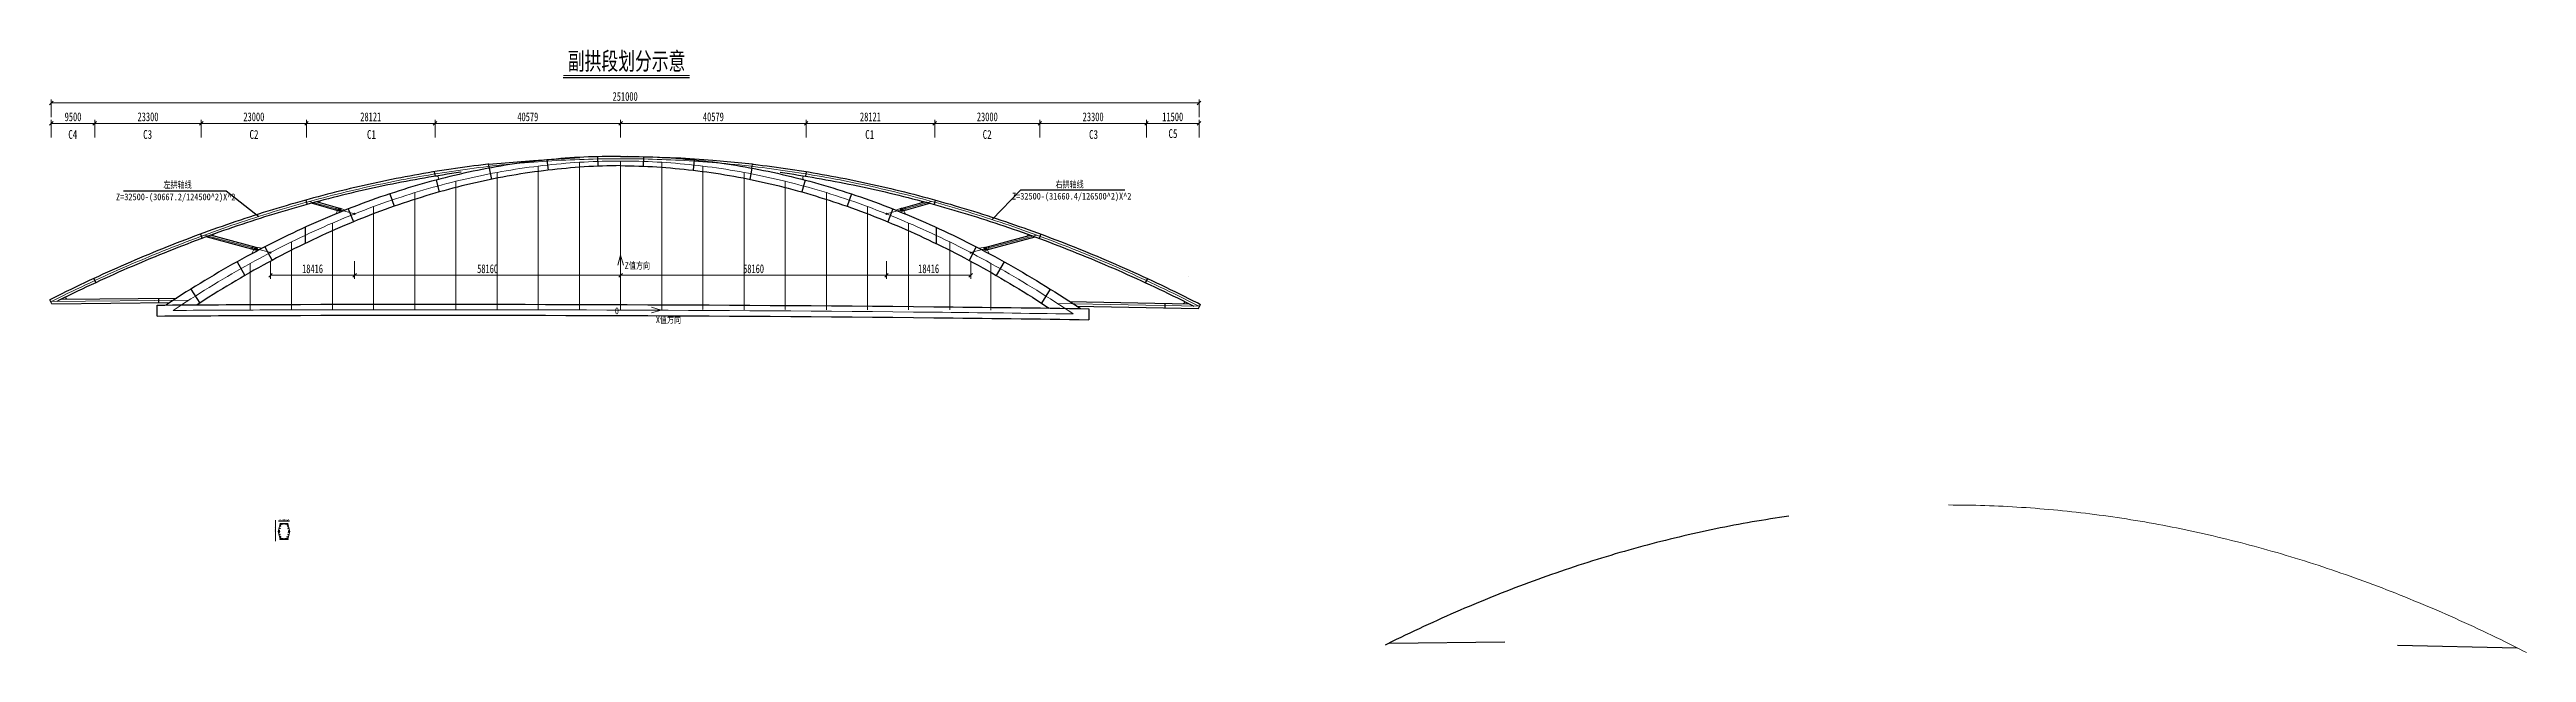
# Model space of a CAD drawing. Header units: millimetres. Extents: x -107417 to 789443, y 114680 to 345248.
# Drawn here: x 247756 to 789443, y 114680 to 246591 of the extents above; entities that cross this region are included whole.
import ezdxf
from ezdxf.enums import TextEntityAlignment as Align

# ---------------------------------------------------------------- set-up
doc = ezdxf.new("R2010")
doc.units = ezdxf.units.MM
doc.linetypes.add('CENTER2', pattern=[28.575, 19.05, -3.175, 3.175, -3.175])
doc.layers.get('Defpoints').update_dxf_attribs({"color": 8})
for name, color, linetype, lineweight in [('中心线', 2, 'CENTER2', 15), ('标注', 4, 'Continuous', 13), ('标注线及字体', 2, 'Continuous', 15), ('桥 构造粗实', 1, 'Continuous', 30), ('横隔板', 6, 'CENTER2', 18), ('细实线', 4, 'Continuous', 15), ('钢板粗线', 1, 'Continuous', 25)]:
    doc.layers.add(name, color=color, linetype=linetype, lineweight=lineweight)
doc.styles.add('111', font='仿宋_GB2312.TTF', dxfattribs={"width": 0.7})
doc.styles.add('仿宋_GB2312', font='仿宋_GB2312.TTF', dxfattribs={"width": 0.75})
doc.dimstyles.new('200', dxfattribs={"dimscale": 0, "dimtxt": 2.5, "dimasz": 1, "dimexe": 1, "dimexo": 1, "dimgap": 0.6, "dimtad": 1, "dimdec": 0, "dimdsep": 46, "dimtxsty": '111', "dimblk": 'OBLIQUE', "dimcen": 0, "dimclrd": 4, "dimclre": 4, "dimclrt": 4, "dimadec": 1, "dimazin": 2, "dimtfac": 1, "dimtdec": 0, "dimtix": 1, "dimtmove": 2, "dimatfit": 3, "dimfxl": 4, "dimfxlon": 1, "dimtolj": 1, "dimlwd": -1, "dimlwe": -1, "dimarcsym": 0})

msp = doc.modelspace()

# ---------------------------------------------------------------- texts
at = {"linetype": 'Continuous', "style": '仿宋_GB2312', "width": 0.75}
for s, height, p in [('C4', 1923.08, (252836.3, 228008.5)), ('C3', 1923.08, (269206.2, 228008.5)), ('C2', 1923.08, (292472.8, 228008.5)), ('C1', 1923.08, (318158.4, 228008.5)), ('C1', 1923.08, (427122.9, 228008.5)), ('C2', 1923.08, (452808.5, 228008.5)), ('C3', 1923.08, (476075.1, 228008.5)), ('C5', 1923.08, (493438.4, 228200.1)), ('左拱轴线', 1470.59, (275761.4, 217072.7)), ('右拱轴线', 1470.59, (470831.1, 217145.8)), ('Z=32500-(30667.2/124500^ 2)X^ 2', 1470.588, (275365.8, 214243.8)), ('Z=32500-(31660.4/126500^ 2)X^ 2', 1470.588, (471299, 214394.7)), ('Z值方向', 1470.59, (376315.3, 199382.6)), ('0', 1470.6, (371833, 189414.4)), ('X值方向', 1470.59, (383113.6, 187524.6)), ('桥', 129.1, (297073, 142030)), ('梁', 129.1, (297073, 141815.3)), ('心', 129.1, (297073, 141385.8)), ('线', 129.1, (297073, 141171.1)), ('中', 129.1, (297073, 141600.5)), ('3', 129.1, (297979.7, 141158.1)), ('1', 129.1, (298371.2, 142738.4)), ('2', 129.1, (299698.8, 142738.4)), ('4', 129.1, (300090.3, 141158.1)), ('5', 129.1, (298371.2, 139583.2)), ('6', 129.1, (299698.8, 139583.2))]:
    msp.add_text(s, height=height, dxfattribs=at).set_placement(p, align=Align.MIDDLE)
at = {"layer": '标注线及字体', "color": 0, "style": '111', "width": 0.7}
for s, height, p in [('副拱段划分示意', 3846.15, (373958.4, 244144)), ('控制点断面布置示意', 258.17, (299037.9, 143705))]:
    msp.add_text(s, height=height, dxfattribs=at).set_placement(p, align=Align.MIDDLE)

# ---------------------------------------------------------------- blocks, each defined once
blk = doc.blocks.new('11')
at = {"layer": '细实线'}
h = blk.add_hatch(color=256, dxfattribs=at)
h.dxf.hatch_style = 1
h.paths.add_polyline_path([(-29, 0), (0, 0), (0, 29, 0.4142136)])
h = blk.add_hatch(color=256, dxfattribs=at)
h.dxf.hatch_style = 1
h.paths.add_polyline_path([(0, -29, 0.4142136), (29, 0), (0, 0)])
for p, q in [((-29, 0), (29, 0)), ((0, 29), (0, -29))]:
    blk.add_line(p, q, dxfattribs=at)
blk.add_circle((0, 0), 29.5, dxfattribs=at)
blk = doc.blocks.new('_Oblique')
at = {"color": 0, "linetype": 'ByBlock', "lineweight": -2}
blk.add_line((-0.5, -0.5), (0.5, 0.5), dxfattribs=at)
blk = doc.blocks.new('*D127')
at = {"layer": 'Defpoints', "color": 0, "transparency": 16777216}
for p in [(257641, 230440), (257641, 196036), (248141, 191450)]:
    blk.add_point(p, dxfattribs=at)
at = {"layer": '细实线', "color": 4, "transparency": 16777216}
for p, q in [((248141, 227363), (248141, 231209)), ((248141, 230440), (257641, 230440)), ((257641, 227363), (257641, 231209))]:
    blk.add_line(p, q, dxfattribs=at)
at = {"layer": '细实线', "color": 4, "transparency": 16777216, "xscale": 769.2307692307704, "yscale": 769.2307692307704, "zscale": 769.2307692307704, "rotation": 180}
blk.add_blockref('_Oblique', (248141, 230440), dxfattribs=at)
at = {"layer": '细实线', "color": 4, "transparency": 16777216, "xscale": 769.2307692307704, "yscale": 769.2307692307704, "zscale": 769.2307692307704}
blk.add_blockref('_Oblique', (257641, 230440), dxfattribs=at)
at = {"layer": '细实线', "color": 4, "transparency": 16777216, "insert": (252891, 231863), "char_height": 1923.1, "attachment_point": 5, "style": '111'}
blk.add_mtext('\\A1;9500', dxfattribs=at)
blk = doc.blocks.new('*D128')
at = {"layer": 'Defpoints', "color": 0, "transparency": 16777216}
for p in [(280941, 230440), (280941, 205743), (257641, 196036)]:
    blk.add_point(p, dxfattribs=at)
at = {"layer": '细实线', "color": 4, "transparency": 16777216}
for p, q in [((257641, 227363), (257641, 231209)), ((257641, 230440), (280941, 230440)), ((280941, 227363), (280941, 231209))]:
    blk.add_line(p, q, dxfattribs=at)
at = {"layer": '细实线', "color": 4, "transparency": 16777216, "xscale": 769.2307692307704, "yscale": 769.2307692307704, "zscale": 769.2307692307704, "rotation": 180}
blk.add_blockref('_Oblique', (257641, 230440), dxfattribs=at)
at = {"layer": '细实线', "color": 4, "transparency": 16777216, "xscale": 769.2307692307704, "yscale": 769.2307692307704, "zscale": 769.2307692307704}
blk.add_blockref('_Oblique', (280941, 230440), dxfattribs=at)
at = {"layer": '细实线', "color": 4, "transparency": 16777216, "insert": (269291, 231863), "char_height": 1923.1, "attachment_point": 5, "style": '111'}
blk.add_mtext('\\A1;23300', dxfattribs=at)
blk = doc.blocks.new('*D129')
at = {"layer": 'Defpoints', "color": 0, "transparency": 16777216}
for p in [(303941, 230440), (303941, 213178), (280940, 205744)]:
    blk.add_point(p, dxfattribs=at)
at = {"layer": '细实线', "color": 4, "transparency": 16777216}
for p, q in [((280940, 227363), (280940, 231209)), ((280940, 230440), (303941, 230440)), ((303941, 227363), (303941, 231209))]:
    blk.add_line(p, q, dxfattribs=at)
at = {"layer": '细实线', "color": 4, "transparency": 16777216, "xscale": 769.2307692307704, "yscale": 769.2307692307704, "zscale": 769.2307692307704, "rotation": 180}
blk.add_blockref('_Oblique', (280940, 230440), dxfattribs=at)
at = {"layer": '细实线', "color": 4, "transparency": 16777216, "xscale": 769.2307692307704, "yscale": 769.2307692307704, "zscale": 769.2307692307704}
blk.add_blockref('_Oblique', (303941, 230440), dxfattribs=at)
at = {"layer": '细实线', "color": 4, "transparency": 16777216, "insert": (292440, 231863), "char_height": 1923.1, "attachment_point": 5, "style": '111'}
blk.add_mtext('\\A1;23000', dxfattribs=at)
blk = doc.blocks.new('*D130')
at = {"layer": 'Defpoints', "color": 0}
for p in [(332061, 230440), (332061, 219372), (303941, 216255)]:
    blk.add_point(p, dxfattribs=at)
at = {"layer": '细实线', "color": 4}
for p, q in [((303941, 227363), (303941, 231209)), ((303941, 230440), (332061, 230440)), ((332061, 227363), (332061, 231209))]:
    blk.add_line(p, q, dxfattribs=at)
at = {"layer": '细实线', "color": 4, "xscale": 769.2307692307704, "yscale": 769.2307692307704, "zscale": 769.2307692307704, "rotation": 180}
blk.add_blockref('_Oblique', (303941, 230440), dxfattribs=at)
at = {"layer": '细实线', "color": 4, "xscale": 769.2307692307704, "yscale": 769.2307692307704, "zscale": 769.2307692307704}
blk.add_blockref('_Oblique', (332061, 230440), dxfattribs=at)
at = {"layer": '细实线', "color": 4, "insert": (318001, 231863), "char_height": 1923.1, "attachment_point": 5, "style": '111'}
blk.add_mtext('\\A1;28121', dxfattribs=at)
blk = doc.blocks.new('*D131')
at = {"layer": 'Defpoints', "color": 0}
for p in [(372641, 230440), (332061, 219372), (372641, 219372)]:
    blk.add_point(p, dxfattribs=at)
at = {"layer": '细实线', "color": 4}
for p, q in [((332061, 227363), (332061, 231209)), ((332061, 230440), (372641, 230440)), ((372641, 227363), (372641, 231209))]:
    blk.add_line(p, q, dxfattribs=at)
at = {"layer": '细实线', "color": 4, "xscale": 769.2307692307704, "yscale": 769.2307692307704, "zscale": 769.2307692307704, "rotation": 180}
blk.add_blockref('_Oblique', (332061, 230440), dxfattribs=at)
at = {"layer": '细实线', "color": 4, "xscale": 769.2307692307704, "yscale": 769.2307692307704, "zscale": 769.2307692307704}
blk.add_blockref('_Oblique', (372641, 230440), dxfattribs=at)
at = {"layer": '细实线', "color": 4, "insert": (352351, 231863), "char_height": 1923.1, "attachment_point": 5, "style": '111'}
blk.add_mtext('\\A1;40579', dxfattribs=at)
blk = doc.blocks.new('*D132')
at = {"layer": 'Defpoints', "color": 0, "transparency": 16777216}
for p in [(464341, 230440), (464341, 205743), (487641, 196036)]:
    blk.add_point(p, dxfattribs=at)
at = {"layer": '细实线', "color": 4, "transparency": 16777216}
for p, q in [((464341, 227363), (464341, 231209)), ((487641, 230440), (464341, 230440)), ((487641, 227363), (487641, 231209))]:
    blk.add_line(p, q, dxfattribs=at)
at = {"layer": '细实线', "color": 4, "transparency": 16777216, "xscale": 769.2307692307704, "yscale": 769.2307692307704, "zscale": 769.2307692307704, "rotation": 180}
blk.add_blockref('_Oblique', (464341, 230440), dxfattribs=at)
at = {"layer": '细实线', "color": 4, "transparency": 16777216, "xscale": 769.2307692307704, "yscale": 769.2307692307704, "zscale": 769.2307692307704}
blk.add_blockref('_Oblique', (487641, 230440), dxfattribs=at)
at = {"layer": '细实线', "color": 4, "transparency": 16777216, "insert": (475991, 231863), "char_height": 1923.1, "attachment_point": 5, "style": '111'}
blk.add_mtext('\\A1;23300', dxfattribs=at)
blk = doc.blocks.new('*D133')
at = {"layer": 'Defpoints', "color": 0, "transparency": 16777216}
for p in [(441341, 230440), (441341, 213178), (464341, 205744)]:
    blk.add_point(p, dxfattribs=at)
at = {"layer": '细实线', "color": 4, "transparency": 16777216}
for p, q in [((441341, 227363), (441341, 231209)), ((464341, 230440), (441341, 230440)), ((464341, 227363), (464341, 231209))]:
    blk.add_line(p, q, dxfattribs=at)
at = {"layer": '细实线', "color": 4, "transparency": 16777216, "xscale": 769.2307692307704, "yscale": 769.2307692307704, "zscale": 769.2307692307704, "rotation": 180}
blk.add_blockref('_Oblique', (441341, 230440), dxfattribs=at)
at = {"layer": '细实线', "color": 4, "transparency": 16777216, "xscale": 769.2307692307704, "yscale": 769.2307692307704, "zscale": 769.2307692307704}
blk.add_blockref('_Oblique', (464341, 230440), dxfattribs=at)
at = {"layer": '细实线', "color": 4, "transparency": 16777216, "insert": (452841, 231863), "char_height": 1923.1, "attachment_point": 5, "style": '111'}
blk.add_mtext('\\A1;23000', dxfattribs=at)
blk = doc.blocks.new('*D134')
at = {"layer": 'Defpoints', "color": 0, "transparency": 16777216}
for p in [(413220, 230440), (413220, 219372), (441341, 213178)]:
    blk.add_point(p, dxfattribs=at)
at = {"layer": '细实线', "color": 4, "transparency": 16777216}
for p, q in [((413220, 227363), (413220, 231209)), ((441341, 230440), (413220, 230440)), ((441341, 227363), (441341, 231209))]:
    blk.add_line(p, q, dxfattribs=at)
at = {"layer": '细实线', "color": 4, "transparency": 16777216, "xscale": 769.2307692307704, "yscale": 769.2307692307704, "zscale": 769.2307692307704, "rotation": 180}
blk.add_blockref('_Oblique', (413220, 230440), dxfattribs=at)
at = {"layer": '细实线', "color": 4, "transparency": 16777216, "xscale": 769.2307692307704, "yscale": 769.2307692307704, "zscale": 769.2307692307704}
blk.add_blockref('_Oblique', (441341, 230440), dxfattribs=at)
at = {"layer": '细实线', "color": 4, "transparency": 16777216, "insert": (427280, 231863), "char_height": 1923.1, "attachment_point": 5, "style": '111'}
blk.add_mtext('\\A1;28121', dxfattribs=at)
blk = doc.blocks.new('*D165')
at = {"layer": 'Defpoints', "color": 0, "transparency": 16777216}
for p in [(487641, 230440), (487641, 196036), (499141, 190423)]:
    blk.add_point(p, dxfattribs=at)
at = {"layer": '细实线', "color": 4, "transparency": 16777216}
for p, q in [((487641, 227363), (487641, 231209)), ((499141, 230440), (487641, 230440)), ((499141, 227363), (499141, 231209))]:
    blk.add_line(p, q, dxfattribs=at)
at = {"layer": '细实线', "color": 4, "transparency": 16777216, "xscale": 769.2307692307704, "yscale": 769.2307692307704, "zscale": 769.2307692307704, "rotation": 180}
blk.add_blockref('_Oblique', (487641, 230440), dxfattribs=at)
at = {"layer": '细实线', "color": 4, "transparency": 16777216, "xscale": 769.2307692307704, "yscale": 769.2307692307704, "zscale": 769.2307692307704}
blk.add_blockref('_Oblique', (499141, 230440), dxfattribs=at)
at = {"layer": '细实线', "color": 4, "transparency": 16777216, "insert": (493391, 231863), "char_height": 1923.1, "attachment_point": 5, "style": '111'}
blk.add_mtext('\\A1;11500', dxfattribs=at)
blk = doc.blocks.new('*D166')
at = {"layer": 'Defpoints', "color": 0, "transparency": 16777216}
for p in [(248141, 234896), (248141, 191450), (499141, 190423)]:
    blk.add_point(p, dxfattribs=at)
at = {"layer": '细实线', "color": 4, "transparency": 16777216}
for p, q in [((248141, 231819), (248141, 235665)), ((499141, 234896), (248141, 234896)), ((499141, 231819), (499141, 235665))]:
    blk.add_line(p, q, dxfattribs=at)
at = {"layer": '细实线', "color": 4, "transparency": 16777216, "xscale": 769.2307692307704, "yscale": 769.2307692307704, "zscale": 769.2307692307704, "rotation": 180}
blk.add_blockref('_Oblique', (248141, 234896), dxfattribs=at)
at = {"layer": '细实线', "color": 4, "transparency": 16777216, "xscale": 769.2307692307704, "yscale": 769.2307692307704, "zscale": 769.2307692307704}
blk.add_blockref('_Oblique', (499141, 234896), dxfattribs=at)
at = {"layer": '细实线', "color": 4, "transparency": 16777216, "insert": (373641, 236319), "char_height": 1923.1, "attachment_point": 5, "style": '111'}
blk.add_mtext('\\A1;251000', dxfattribs=at)
blk = doc.blocks.new('*D179')
at = {"layer": 'Defpoints', "color": 0}
for p in [(314481, 210638), (296065, 202164), (314481, 197201)]:
    blk.add_point(p, dxfattribs=at)
at = {"layer": '细实线', "color": 4}
for p, q in [((296065, 200278), (296065, 196432)), ((296065, 197201), (314481, 197201)), ((314481, 200278), (314481, 196432))]:
    blk.add_line(p, q, dxfattribs=at)
at = {"layer": '细实线', "color": 4, "xscale": 769.2307692307704, "yscale": 769.2307692307704, "zscale": 769.2307692307704, "rotation": 180}
blk.add_blockref('_Oblique', (296065, 197201), dxfattribs=at)
at = {"layer": '细实线', "color": 4, "xscale": 769.2307692307704, "yscale": 769.2307692307704, "zscale": 769.2307692307704}
blk.add_blockref('_Oblique', (314481, 197201), dxfattribs=at)
at = {"layer": '细实线', "color": 4, "insert": (305273, 198624), "char_height": 1923.1, "attachment_point": 5, "style": '111'}
blk.add_mtext('\\A1;18416', dxfattribs=at)
blk = doc.blocks.new('*D180')
at = {"layer": 'Defpoints', "color": 0}
for p in [(372641, 222191), (314481, 210638), (372641, 197201)]:
    blk.add_point(p, dxfattribs=at)
at = {"layer": '细实线', "color": 4}
for p, q in [((314481, 200278), (314481, 196432)), ((314481, 197201), (372641, 197201)), ((372641, 200278), (372641, 196432))]:
    blk.add_line(p, q, dxfattribs=at)
at = {"layer": '细实线', "color": 4, "xscale": 769.2307692307704, "yscale": 769.2307692307704, "zscale": 769.2307692307704, "rotation": 180}
blk.add_blockref('_Oblique', (314481, 197201), dxfattribs=at)
at = {"layer": '细实线', "color": 4, "xscale": 769.2307692307704, "yscale": 769.2307692307704, "zscale": 769.2307692307704}
blk.add_blockref('_Oblique', (372641, 197201), dxfattribs=at)
at = {"layer": '细实线', "color": 4, "insert": (343561, 198624), "char_height": 1923.1, "attachment_point": 5, "style": '111'}
blk.add_mtext('\\A1;58160', dxfattribs=at)
blk = doc.blocks.new('*D181')
at = {"layer": 'Defpoints', "color": 0}
for p in [(430801, 210638), (449216, 202164), (430801, 197201)]:
    blk.add_point(p, dxfattribs=at)
at = {"layer": '细实线', "color": 4}
for p, q in [((430801, 200278), (430801, 196432)), ((449216, 197201), (430801, 197201)), ((449216, 200278), (449216, 196432))]:
    blk.add_line(p, q, dxfattribs=at)
at = {"layer": '细实线', "color": 4, "xscale": 769.2307692307704, "yscale": 769.2307692307704, "zscale": 769.2307692307704, "rotation": 180}
blk.add_blockref('_Oblique', (430801, 197201), dxfattribs=at)
at = {"layer": '细实线', "color": 4, "xscale": 769.2307692307704, "yscale": 769.2307692307704, "zscale": 769.2307692307704}
blk.add_blockref('_Oblique', (449216, 197201), dxfattribs=at)
at = {"layer": '细实线', "color": 4, "insert": (440009, 198624), "char_height": 1923.1, "attachment_point": 5, "style": '111'}
blk.add_mtext('\\A1;18416', dxfattribs=at)
blk = doc.blocks.new('*D182')
at = {"layer": 'Defpoints', "color": 0}
for p in [(372641, 222191), (430801, 210638), (372641, 197201)]:
    blk.add_point(p, dxfattribs=at)
at = {"layer": '细实线', "color": 4}
for p, q in [((372641, 200278), (372641, 196432)), ((430801, 197201), (372641, 197201)), ((430801, 200278), (430801, 196432))]:
    blk.add_line(p, q, dxfattribs=at)
at = {"layer": '细实线', "color": 4, "xscale": 769.2307692307704, "yscale": 769.2307692307704, "zscale": 769.2307692307704, "rotation": 180}
blk.add_blockref('_Oblique', (372641, 197201), dxfattribs=at)
at = {"layer": '细实线', "color": 4, "xscale": 769.2307692307704, "yscale": 769.2307692307704, "zscale": 769.2307692307704}
blk.add_blockref('_Oblique', (430801, 197201), dxfattribs=at)
at = {"layer": '细实线', "color": 4, "insert": (401721, 198624), "char_height": 1923.1, "attachment_point": 5, "style": '111'}
blk.add_mtext('\\A1;58160', dxfattribs=at)
blk = doc.blocks.new('*D183')
at = {"layer": 'Defpoints', "color": 0}
for p in [(357455, 230440), (372641, 222191), (357455, 197201)]:
    blk.add_point(p, dxfattribs=at)
at = {"layer": '细实线', "color": 4}
for p, q in [((357455, 197205), (357455, 197200)), ((372641, 197201), (357455, 197201)), ((372641, 197205), (372641, 197200))]:
    blk.add_line(p, q, dxfattribs=at)
at = {"layer": '细实线', "color": 4, "rotation": 180}
blk.add_blockref('_Oblique', (357455, 197201), dxfattribs=at)
at = {"layer": '细实线', "color": 4}
blk.add_blockref('_Oblique', (372641, 197201), dxfattribs=at)
at = {"layer": '细实线', "color": 4, "insert": (365048, 197203), "char_height": 2.5, "attachment_point": 5, "style": '111'}
blk.add_mtext('\\A1;15186', dxfattribs=at)
blk = doc.blocks.new('*D184')
at = {"layer": 'Defpoints', "color": 0}
for p in [(413220, 230440), (372641, 222449), (413220, 219372)]:
    blk.add_point(p, dxfattribs=at)
at = {"layer": '细实线', "color": 4}
for p, q in [((372641, 227363), (372641, 231209)), ((372641, 230440), (413220, 230440)), ((413220, 227363), (413220, 231209))]:
    blk.add_line(p, q, dxfattribs=at)
at = {"layer": '细实线', "color": 4, "xscale": 769.2307692307704, "yscale": 769.2307692307704, "zscale": 769.2307692307704, "rotation": 180}
blk.add_blockref('_Oblique', (372641, 230440), dxfattribs=at)
at = {"layer": '细实线', "color": 4, "xscale": 769.2307692307704, "yscale": 769.2307692307704, "zscale": 769.2307692307704}
blk.add_blockref('_Oblique', (413220, 230440), dxfattribs=at)
at = {"layer": '细实线', "color": 4, "insert": (392930, 231863), "char_height": 1923.1, "attachment_point": 5, "style": '111'}
blk.add_mtext('\\A1;40579', dxfattribs=at)

# ---------------------------------------------------------------- dimensions: what is measured, and where the dimension line sits
at = {"layer": '细实线'}
for base, p1, p2, override, picture, middle in [((248140.7, 234895.7), (499140.7, 190423.3), (248140.7, 191450), {"dimscale": 769.230769, "dimarcsym": 1}, '*D166', (373640.7, 236318.8)), ((257640.7, 230439.8), (248140.7, 191450), (257640.7, 196036.3), {"dimscale": 769.230769, "dimarcsym": 1}, '*D127', (252890.7, 231862.9)), ((280940.7, 230439.8), (257640.7, 196036.3), (280940.7, 205742.7), {"dimscale": 769.230769, "dimarcsym": 1}, '*D128', (269290.7, 231862.9)), ((303940.7, 230439.8), (280940.3, 205743.8), (303940.7, 213178.3), {"dimscale": 769.230769, "dimarcsym": 1}, '*D129', (292440.5, 231862.9)), ((332061.3, 230439.8), (303940.7, 216255.2), (332061.3, 219371.9), {"dimscale": 769.230769, "dimarcsym": 1}, '*D130', (318001, 231862.9)), ((372640.7, 230439.8), (332061.3, 219371.9), (372640.7, 219371.9), {"dimscale": 769.230769, "dimarcsym": 1}, '*D131', (352351, 231862.9)), ((413220, 230439.8), (372640.7, 222448.8), (413220, 219371.9), {"dimscale": 769.230769, "dimarcsym": 1}, '*D184', (392930.3, 231862.9)), ((357455.1, 197201.2), (372640.7, 222191.2), (357455.1, 230439.8), {"dimscale": 1, "dimarcsym": 1}, '*D183', (365047.9, 197203.1)), ((372640.7, 197201.2), (314480.5, 210638.3), (372640.7, 222191.2), {"dimscale": 769.230769, "dimarcsym": 1}, '*D180', (343560.6, 198624.3)), ((314480.539, 197201.2085), (296064.9935, 202163.9466), (314480.539, 210638.3478), {"dimscale": 769.230769, "dimarcsym": 1}, '*D179', (305272.7663, 198624.2854))]:
    dim = msp.add_linear_dim(base=base, p1=p1, p2=p2, dimstyle='200', override=override, dxfattribs=at)
    dim.commit()
    dim.dimension.update_dxf_attribs({"geometry": picture, "text_midpoint": middle})
for base, p1, p2, picture, middle in [((413220, 230439.8), (441340.7, 213178.3), (413220, 219371.9), '*D134', (427280.3, 231862.9)), ((441340.7, 230439.8), (464341.1, 205743.8), (441340.7, 213178.3), '*D133', (452840.9, 231862.9)), ((464340.7, 230439.8), (487640.7, 196036.3), (464340.7, 205742.7), '*D132', (475990.7, 231862.9)), ((487640.7, 230439.8), (499140.7, 190423.3), (487640.7, 196036.3), '*D165', (493390.7, 231862.9)), ((372640.7, 197201.2), (430800.8, 210638.3), (372640.7, 222191.2), '*D182', (401720.7, 198624.3)), ((430800.7944, 197201.2085), (449216.3399, 202163.9466), (430800.7944, 210638.3478), '*D181', (440008.5672, 198624.2854))]:
    dim = msp.add_linear_dim(base=base, p1=p1, p2=p2, angle=180, dimstyle='200', override={"dimscale": 769.230769, "dimarcsym": 1}, dxfattribs=at)
    dim.commit()
    dim.dimension.update_dxf_attribs({"geometry": picture, "text_midpoint": middle})

# ---------------------------------------------------------------- hatches: boundary and pattern name
at = {"layer": '细实线'}
h = msp.add_hatch(color=256, dxfattribs=at)
edge = h.paths.add_edge_path()
edge.add_arc((314480.5, 210638.3), 129, 0, 360)
h = msp.add_hatch(color=256, dxfattribs=at)
edge = h.paths.add_edge_path()
edge.add_arc((430800.8, 210638.3), 129, 0, 360)
h = msp.add_hatch(color=256, dxfattribs=at)
edge = h.paths.add_edge_path()
edge.add_arc((296065, 202163.9), 129, 0, 360)
h = msp.add_hatch(color=256, dxfattribs=at)
edge = h.paths.add_edge_path()
edge.add_arc((449216.3, 202163.9), 129, 0, 360)

# ---------------------------------------------------------------- linework, layer by layer
at = {"color": 4}
for p, q in [((360102.8, 240444), (387726.8, 240444)), ((297838.7, 143456.7), (300223.4, 143456.7))]:
    msp.add_line(p, q, dxfattribs=at)
at = {"ltscale": 550}
for p, q in [((263933, 215704), (286367.3, 215704)), ((286367.3, 215704), (293538.5, 210079.8)), ((460131.6, 215854.9), (453929.1, 209372.8)), ((482893.8, 215854.9), (460131.6, 215854.9))]:
    msp.add_line(p, q, dxfattribs=at)
at = {"color": 6}
msp.add_line((297838.7, 143487.7), (300223.4, 143487.7), dxfattribs=at)
at = {"color": 6, "const_width": 276.9}
msp.add_lwpolyline([(360102.8, 240905.5), (387726.8, 240905.5)], dxfattribs=at)
at = {"layer": '中心线', "color": 4, "ltscale": 0.4}
for p, q in [((372640.7, 189592.2), (372640.7, 222191.2)), ((336640.7, 189670.6), (336640.7, 217765.1)), ((345640.7, 189662.5), (345640.7, 219701.5)), ((354640.7, 189646.9), (354640.7, 221084.7)), ((363640.7, 189624), (363640.7, 221914.6)), ((381640.7, 189624), (381640.7, 221914.6)), ((390640.7, 189646.9), (390640.7, 221084.7)), ((399640.7, 189662.5), (399640.7, 219701.5)), ((408640.7, 189670.6), (408640.7, 217765.1)), ((318640.7, 189664.9), (318640.7, 212232.4)), ((327640.7, 189671.5), (327640.7, 215275.3)), ((417640.7, 189671.5), (417640.7, 215275.3)), ((426640.7, 189664.9), (426640.7, 212232.4)), ((309640.7, 189651), (309640.7, 208636.1)), ((435640.7, 189651), (435640.7, 208636.1)), ((300640.7, 189629.7), (300640.7, 204486.6)), ((444640.7, 189629.7), (444640.7, 204486.6)), ((291640.7, 189599.7), (291640.7, 199783.8)), ((453640.7, 189599.7), (453640.7, 199783.8)), ((381550, 189592.2), (372640.7, 189592.2))]:
    msp.add_line(p, q, dxfattribs=at)
at = {"layer": '中心线'}
msp.add_line((297181.9, 143620.7), (297181.9, 139044.3), dxfattribs=at)
at = {"layer": '标注'}
for p, q in [((332141.9, 218878.4), (332334.9, 218909.9)), ((332280.7, 218028), (332511.1, 218089.7)), ((413000.6, 218028), (412770.2, 218089.7)), ((413139.5, 218878.4), (412946.5, 218909.9))]:
    msp.add_line(p, q, dxfattribs=at)
at = {"layer": '标注', "color": 8, "ltscale": 550}
for p, q in [((314480.5, 210638.3), (304640.7, 213371.6)), ((430800.8, 210638.3), (440640.7, 213371.6)), ((296065, 202163.9), (281640.7, 206000.9)), ((449216.3, 202163.9), (463640.7, 206000.9))]:
    msp.add_line(p, q, dxfattribs=at)
at = {"layer": '标注', "ltscale": 550}
for p, q in [((310344.3, 210608.7), (310907.2, 211699.7)), ((312467.8, 211468.4), (311299, 211858.9)), ((432813.5, 211468.4), (433982.3, 211858.9)), ((434937, 210608.7), (434374.1, 211699.7)), ((292030.3, 201934.6), (292587.5, 203146.2)), ((294255.1, 203108.5), (292936.9, 203330.9)), ((451026.2, 203108.5), (452344.5, 203330.9)), ((453251.1, 201934.6), (452693.8, 203146.2)), ((496905, 196893.7), (496920.5, 196897.6)), ((248140.7, 191450), (278243.6, 191757.8)), ((468120.5, 191055.6), (499140.7, 190423.3))]:
    msp.add_line(p, q, dxfattribs=at)
for points in [[(372640.7, 222691.2), (371640.7, 222689.2), (370640.7, 222683.2), (369640.7, 222673.1), (368640.7, 222659), (367640.7, 222640.8), (366640.7, 222618.7), (365640.7, 222592.5), (364640.7, 222562.2), (363640.7, 222528), (362640.7, 222489.7), (361640.7, 222447.4), (360640.7, 222401), (359640.7, 222350.6), (358640.7, 222296.2), (357640.7, 222237.7), (356640.7, 222175.3), (355640.7, 222108.7), (354640.7, 222038.2), (353640.7, 221963.6), (352640.7, 221885), (351640.7, 221802.4), (350640.7, 221715.7), (349640.7, 221625), (348640.7, 221530.3), (347640.7, 221431.5), (346640.7, 221328.8), (345640.7, 221221.9), (344640.7, 221111.1), (343640.7, 220996.2), (342640.7, 220877.3), (341640.7, 220754.3), (340640.7, 220627.4), (339640.7, 220496.4), (338640.7, 220361.3), (337640.7, 220222.2), (336640.7, 220079.1), (335640.7, 219932), (334640.7, 219780.9), (333640.7, 219625.7), (332640.7, 219466.4), (331640.7, 219303.2), (330640.7, 219135.9), (329640.7, 218964.6), (328640.7, 218789.2), (327640.7, 218609.8), (326640.7, 218426.4), (325640.7, 218239), (324640.7, 218047.5), (323640.7, 217852), (322640.7, 217652.5), (321640.7, 217448.9), (320640.7, 217241.3), (319640.7, 217029.7), (318640.7, 216814), (317640.7, 216594.4), (316640.7, 216370.6), (315640.7, 216142.9), (314640.7, 215911.1), (313640.7, 215675.3), (312640.7, 215435.4), (311640.7, 215191.6), (310640.7, 214943.7), (309640.7, 214691.7), (308640.7, 214435.8), (307640.7, 214175.8), (306640.7, 213911.7), (305640.7, 213643.7), (304640.7, 213371.6), (303640.7, 213095.5), (302640.7, 212815.3), (301640.7, 212531.1), (300640.7, 212242.9), (299640.7, 211950.7), (298640.7, 211654.4), (297640.7, 211354.1), (296640.7, 211049.7), (295640.7, 210741.4), (294640.7, 210429), (293640.7, 210112.5), (292640.7, 209792.1), (291640.7, 209467.6), (290640.7, 209139), (289640.7, 208806.5), (288640.7, 208469.9), (287640.7, 208129.3), (286640.7, 207784.6), (285640.7, 207435.9), (284640.7, 207083.2), (283640.7, 206726.5), (282640.7, 206365.7), (281640.7, 206000.9), (280640.7, 205632.1), (279640.7, 205259.2), (278640.7, 204882.3), (277640.7, 204501.4), (276640.7, 204116.4), (275640.7, 203727.4), (274640.7, 203334.4), (273640.7, 202937.4), (272640.7, 202536.3), (271640.7, 202131.2), (270640.7, 201722), (269640.7, 201308.8), (268640.7, 200891.6), (267640.7, 200470.4), (266640.7, 200045.1), (265640.7, 199615.8), (264640.7, 199182.5), (263640.7, 198745.1), (262640.7, 198303.7), (261640.7, 197858.3), (260640.7, 197408.9), (259640.7, 196955.4), (258640.7, 196497.9), (257640.7, 196036.3), (256640.7, 195570.7), (255640.7, 195101.1), (254640.7, 194627.5), (253640.7, 194149.8), (252640.7, 193668.1), (251640.7, 193182.4), (250640.7, 192692.6), (249640.7, 192198.8), (248640.7, 191701), (248140.7, 191450)], [(372640.7, 222191.2), (371640.7, 222187.8), (370640.7, 222177.6), (369640.7, 222160.5), (368640.7, 222136.6), (367640.7, 222105.8), (366640.7, 222068.3), (365640.7, 222023.9), (364640.7, 221972.6), (363640.7, 221914.6), (362640.7, 221849.7), (361640.7, 221778), (360640.7, 221699.4), (359640.7, 221614), (358640.7, 221521.8), (357640.7, 221422.8), (356640.7, 221316.9), (355640.7, 221204.2), (354640.7, 221084.7), (353640.7, 220958.3), (352640.7, 220825.1), (351640.7, 220685.1), (350640.7, 220538.2), (349640.7, 220384.6), (348640.7, 220224), (347640.7, 220056.7), (346640.7, 219882.5), (345640.7, 219701.5), (344640.7, 219513.7), (343640.7, 219319), (342640.7, 219117.5), (341640.7, 218909.2), (340640.7, 218694), (339640.7, 218472), (338640.7, 218243.2), (337640.7, 218007.5), (336640.7, 217765.1), (335640.7, 217515.8), (334640.7, 217259.6), (333640.7, 216996.6), (332640.7, 216726.8), (331640.7, 216450.2), (330640.7, 216166.7), (329640.7, 215876.4), (328640.7, 215579.3), (327640.7, 215275.3), (326640.7, 214964.6), (325640.7, 214646.9), (324640.7, 214322.5), (323640.7, 213991.2), (322640.7, 213653.1), (321640.7, 213308.2), (320640.7, 212956.4), (319640.7, 212597.8), (318640.7, 212232.4), (317640.7, 211860.1), (316640.7, 211481), (315640.7, 211095.1), (314640.7, 210702.3), (313640.7, 210302.7), (312640.7, 209896.3), (311640.7, 209483.1), (310640.7, 209063), (309640.7, 208636.1), (308640.7, 208202.4), (307640.7, 207761.8), (306640.7, 207314.4), (305640.7, 206860.2), (304640.7, 206399.1), (303640.7, 205931.2), (302640.7, 205456.5), (301640.7, 204975), (300640.7, 204486.6), (299640.7, 203991.4), (298640.7, 203489.3), (297640.7, 202980.5), (296640.7, 202464.8), (295640.7, 201942.2), (294640.7, 201412.9), (293640.7, 200876.7), (292640.7, 200333.6), (291640.7, 199783.8), (290640.7, 199227.1), (289640.7, 198663.6), (288640.7, 198093.2), (287640.7, 197516.1), (286640.7, 196932.1), (285640.7, 196341.2), (284640.7, 195743.5), (283640.7, 195139), (282640.7, 194527.7), (281640.7, 193909.6), (280640.7, 193284.6), (279640.7, 192652.7), (278640.7, 192014.1), (277640.7, 191368.6), (274790.1, 189509.1)], [(372640.7, 222191.2), (371640.7, 222187.8), (370640.7, 222177.6), (369640.7, 222160.5), (368640.7, 222136.6), (367640.7, 222105.8), (366640.7, 222068.3), (365640.7, 222023.9), (364640.7, 221972.6), (363640.7, 221914.6), (362640.7, 221849.7), (361640.7, 221778), (360640.7, 221699.4), (359640.7, 221614), (358640.7, 221521.8), (357640.7, 221422.8), (356640.7, 221316.9), (355640.7, 221204.2), (354640.7, 221084.7), (353640.7, 220958.3), (352640.7, 220825.1), (351640.7, 220685.1), (350640.7, 220538.2), (349640.7, 220384.6), (348640.7, 220224), (347640.7, 220056.7), (346640.7, 219882.5), (345640.7, 219701.5), (344640.7, 219513.7), (343640.7, 219319), (342640.7, 219117.5), (341640.7, 218909.2), (340640.7, 218694), (339640.7, 218472), (338640.7, 218243.2), (337640.7, 218007.5), (336640.7, 217765.1), (335640.7, 217515.8), (334640.7, 217259.6), (333640.7, 216996.6), (332640.7, 216726.8), (331640.7, 216450.2), (330640.7, 216166.7), (329640.7, 215876.4), (328640.7, 215579.3), (327640.7, 215275.3), (326640.7, 214964.6), (325640.7, 214646.9), (324640.7, 214322.5), (323640.7, 213991.2), (322640.7, 213653.1), (321640.7, 213308.2), (320640.7, 212956.4), (319640.7, 212597.8), (318640.7, 212232.4), (317640.7, 211860.1), (316640.7, 211481), (315640.7, 211095.1), (314640.7, 210702.3), (313640.7, 210302.7), (312640.7, 209896.3), (311640.7, 209483.1), (310640.7, 209063), (309640.7, 208636.1), (308640.7, 208202.4), (307640.7, 207761.8), (306640.7, 207314.4), (305640.7, 206860.2), (304640.7, 206399.1), (303640.7, 205931.2), (302640.7, 205456.5), (301640.7, 204975), (300640.7, 204486.6), (299640.7, 203991.4), (298640.7, 203489.3), (297640.7, 202980.5), (296640.7, 202464.8), (295640.7, 201942.2), (294640.7, 201412.9), (293640.7, 200876.7), (292640.7, 200333.6), (291640.7, 199783.8), (290640.7, 199227.1), (289640.7, 198663.6), (288640.7, 198093.2), (287640.7, 197516.1), (286640.7, 196932.1), (285640.7, 196341.2), (284640.7, 195743.5), (283640.7, 195139), (282640.7, 194527.7), (281640.7, 193909.6), (280640.7, 193284.6), (279640.7, 192652.7), (278640.7, 192014.1), (277640.7, 191368.6), (276648.4, 190721.3)], [(372640.7, 222691.2), (373640.7, 222689.2), (374640.7, 222683.2), (375640.7, 222673.1), (376640.7, 222659), (377640.7, 222640.8), (378640.7, 222618.7), (379640.7, 222592.5), (380640.7, 222562.2), (381640.7, 222528), (382640.7, 222489.7), (383640.7, 222447.4), (384640.7, 222401), (385640.7, 222350.6), (386640.7, 222296.2), (387640.7, 222237.7), (388640.7, 222175.3), (389640.7, 222108.7), (390640.7, 222038.2), (391640.7, 221963.6), (392640.7, 221885), (393640.7, 221802.4), (394640.7, 221715.7), (395640.7, 221625), (396640.7, 221530.3), (397640.7, 221431.5), (398640.7, 221328.8), (399640.7, 221221.9), (400640.7, 221111.1), (401640.7, 220996.2), (402640.7, 220877.3), (403640.7, 220754.3), (404640.7, 220627.4), (405640.7, 220496.4), (406640.7, 220361.3), (407640.7, 220222.2), (408640.7, 220079.1), (409640.7, 219932), (410640.7, 219780.9), (411640.7, 219625.7), (412640.7, 219466.4), (413640.7, 219303.2), (414640.7, 219135.9), (415640.7, 218964.6), (416640.7, 218789.2), (417640.7, 218609.8), (418640.7, 218426.4), (419640.7, 218239), (420640.7, 218047.5), (421640.7, 217852), (422640.7, 217652.5), (423640.7, 217448.9), (424640.7, 217241.3), (425640.7, 217029.7), (426640.7, 216814), (427640.7, 216594.4), (428640.7, 216370.6), (429640.7, 216142.9), (430640.7, 215911.1), (431640.7, 215675.3), (432640.7, 215435.4), (433640.7, 215191.6), (434640.7, 214943.7), (435640.7, 214691.7), (436640.7, 214435.8), (437640.7, 214175.8), (438640.7, 213911.7), (439640.7, 213643.7), (440640.7, 213371.6), (441640.7, 213095.5), (442640.7, 212815.3), (443640.7, 212531.1), (444640.7, 212242.9), (445640.7, 211950.7), (446640.7, 211654.4), (447640.7, 211354.1), (448640.7, 211049.7), (449640.7, 210741.4), (450640.7, 210429), (451640.7, 210112.5), (452640.7, 209792.1), (453640.7, 209467.6), (454640.7, 209139), (455640.7, 208806.5), (456640.7, 208469.9), (457640.7, 208129.3), (458640.7, 207784.6), (459640.7, 207435.9), (460640.7, 207083.2), (461640.7, 206726.5), (462640.7, 206365.7), (463640.7, 206000.9), (464640.7, 205632.1), (465640.7, 205259.2), (466640.7, 204882.3), (467640.7, 204501.4), (468640.7, 204116.4), (469640.7, 203727.4), (470640.7, 203334.4), (471640.7, 202937.4), (472640.7, 202536.3), (473640.7, 202131.2), (474640.7, 201722), (475640.7, 201308.8), (476640.7, 200891.6), (477640.7, 200470.4), (478640.7, 200045.1), (479640.7, 199615.8), (480640.7, 199182.5), (481640.7, 198745.1), (482640.7, 198303.7), (483640.7, 197858.3), (484640.7, 197408.9), (485640.7, 196955.4), (486640.7, 196497.9), (487640.7, 196036.3)], [(372640.7, 222191.2), (373640.7, 222187.8), (374640.7, 222177.6), (375640.7, 222160.5), (376640.7, 222136.6), (377640.7, 222105.8), (378640.7, 222068.3), (379640.7, 222023.9), (380640.7, 221972.6), (381640.7, 221914.6), (382640.7, 221849.7), (383640.7, 221778), (384640.7, 221699.4), (385640.7, 221614), (386640.7, 221521.8), (387640.7, 221422.8), (388640.7, 221316.9), (389640.7, 221204.2), (390640.7, 221084.7), (391640.7, 220958.3), (392640.7, 220825.1), (393640.7, 220685.1), (394640.7, 220538.2), (395640.7, 220384.6), (396640.7, 220224), (397640.7, 220056.7), (398640.7, 219882.5), (399640.7, 219701.5), (400640.7, 219513.7), (401640.7, 219319), (402640.7, 219117.5), (403640.7, 218909.2), (404640.7, 218694), (405640.7, 218472), (406640.7, 218243.2), (407640.7, 218007.5), (408640.7, 217765.1), (409640.7, 217515.8), (410640.7, 217259.6), (411640.7, 216996.6), (412640.7, 216726.8), (413640.7, 216450.2), (414640.7, 216166.7), (415640.7, 215876.4), (416640.7, 215579.3), (417640.7, 215275.3), (418640.7, 214964.6), (419640.7, 214646.9), (420640.7, 214322.5), (421640.7, 213991.2), (422640.7, 213653.1), (423640.7, 213308.2), (424640.7, 212956.4), (425640.7, 212597.8), (426640.7, 212232.4), (427640.7, 211860.1), (428640.7, 211481), (429640.7, 211095.1), (430640.7, 210702.3), (431640.7, 210302.7), (432640.7, 209896.3), (433640.7, 209483.1), (434640.7, 209063), (435640.7, 208636.1), (436640.7, 208202.4), (437640.7, 207761.8), (438640.7, 207314.4), (439640.7, 206860.2), (440640.7, 206399.1), (441640.7, 205931.2), (442640.7, 205456.5), (443640.7, 204975), (444640.7, 204486.6), (445640.7, 203991.4), (446640.7, 203489.3), (447640.7, 202980.5), (448640.7, 202464.8), (449640.7, 201942.2), (450640.7, 201412.9), (451640.7, 200876.7), (452640.7, 200333.6), (453640.7, 199783.8), (454640.7, 199227.1), (455640.7, 198663.6), (456640.7, 198093.2), (457640.7, 197516.1), (458640.7, 196932.1), (459640.7, 196341.2), (460640.7, 195743.5), (461640.7, 195139), (462640.7, 194527.7), (463640.7, 193909.6), (464640.7, 193284.6), (465640.7, 192652.7), (466640.7, 192014.1), (467640.7, 191368.6), (468640.7, 190716.3), (469640.7, 190057.2), (470640.7, 189391.2), (471608.4, 188740.1)], [(487640.7, 196036.3), (488640.7, 195570.7), (489640.7, 195101.1), (490640.7, 194627.5), (491640.7, 194149.8), (492640.7, 193668.1), (493640.7, 193182.4), (494640.7, 192692.6), (495640.7, 192198.8), (496640.7, 191701), (497640.7, 191199.1), (498640.7, 190693.2), (499140.7, 190438.3)], [(663036.9, 146946.5), (664035.9, 146944.5), (665033.9, 146938.4), (666031.9, 146928.4), (667029.9, 146914.3), (668027.9, 146896.2), (669025.9, 146874.1), (670023.8, 146847.9), (671021.8, 146817.8), (672019.8, 146783.6), (673017.8, 146745.4), (674015.8, 146703.1), (675013.8, 146656.8), (676011.8, 146606.6), (677009.8, 146552.3), (678007.8, 146493.9), (679005.8, 146431.6), (680003.8, 146365.2), (681001.8, 146294.8), (681999.8, 146220.4), (682997.8, 146141.9), (683995.8, 146059.4), (684993.8, 145972.9), (685991.8, 145882.4), (686989.8, 145787.9), (687987.8, 145689.3), (688985.8, 145586.7), (689983.8, 145480.1), (690981.9, 145369.5), (691979.9, 145254.8), (692977.9, 145136.2), (693976, 145013.5), (694974, 144886.7), (695972, 144756), (696970.1, 144621.2), (697968.1, 144482.4), (698966.1, 144339.6), (699964.2, 144192.8), (700962.2, 144041.9), (701960.3, 143887), (702958.4, 143728.1), (703956.4, 143565.1), (704954.5, 143398.2), (705952.6, 143227.2), (706950.6, 143052.2), (707948.7, 142873.1), (708946.8, 142690.1), (709944.9, 142503), (710943, 142311.9), (711941.1, 142116.8), (712939.2, 141917.6), (713937.3, 141714.4), (714935.4, 141507.2), (715933.5, 141296), (716931.6, 141080.8), (717929.7, 140861.5), (718927.9, 140638.2), (719926, 140410.8), (720924.1, 140179.5), (721922.3, 139944.1), (722920.4, 139704.7), (723918.6, 139461.3), (724916.7, 139213.9), (725914.9, 138962.4), (726913, 138706.9), (727911.2, 138447.4), (728909.4, 138183.8), (729907.6, 137916.2), (730905.8, 137644.6), (731904, 137369), (732902.2, 137089.4), (733900.4, 136805.7), (734898.6, 136518), (735896.8, 136226.3), (736895, 135930.5), (737893.3, 135630.7), (738891.5, 135326.9), (739889.7, 135019.1), (740888, 134707.2), (741886.2, 134391.4), (742884.5, 134071.5), (743882.8, 133747.5), (744881, 133419.6), (745879.3, 133087.6), (746877.6, 132751.6), (747875.9, 132411.5), (748874.2, 132067.5), (749872.5, 131719.4), (750870.8, 131367.3), (751869.1, 131011.1), (752867.4, 130651), (753865.8, 130286.8), (754864.1, 129918.5), (755862.4, 129546.3), (756860.8, 129170), (757859.1, 128789.7), (758857.5, 128405.4), (759855.9, 128017), (760854.2, 127624.6), (761852.6, 127228.2), (762851, 126827.8), (763849.4, 126423.3), (764847.8, 126014.8), (765846.2, 125602.3), (766844.6, 125185.8), (767843.1, 124765.2), (768841.5, 124340.6), (769839.9, 123912), (770838.4, 123479.3), (771836.8, 123042.6), (772835.3, 122601.9), (773833.7, 122157.2), (774832.2, 121708.4), (775830.7, 121255.6), (776829.2, 120798.8), (777827.7, 120337.9), (778826.2, 119873.1), (779824.7, 119404.2), (780823.2, 118931.2), (781821.7, 118454.3), (782820.2, 117973.3), (783818.8, 117488.2), (784817.3, 116999.2), (785815.8, 116506.1), (786814.4, 116009), (787813, 115507.9), (788811.5, 115002.7), (789443.4, 114680.5)]]:
    msp.add_lwpolyline(points, dxfattribs=at)
msp.add_lwpolyline([(274818.1, 189509.3, -0.00092727), (298127.1, 189622.5), (298141.8, 189622.5, -0.00324992), (441136.1, 189122.1), (441166.4, 189121.8, -0.00126852), (471608.4, 188740.1, -0.00126852)], format="xyb", dxfattribs=at)
for centre, radius in [((311196, 211550.7), 325), ((311196, 211550.7), 300), ((311196, 211550.7), 100), ((434085.3, 211550.7), 325), ((434085.3, 211550.7), 300), ((434085.3, 211550.7), 100), ((292882.8, 203010.4), 325), ((292882.8, 203010.4), 300), ((292882.8, 203010.4), 100), ((452398.5, 203010.4), 325), ((452398.5, 203010.4), 300), ((452398.5, 203010.4), 100)]:
    msp.add_circle(centre, radius, dxfattribs=at)
at = {"layer": '标注'}
for centre, radius, start, end in [((332402.5, 218495.4), 420, 284.984102, 99.272033), ((412878.8, 218495.4), 420, 80.727967, 255.015898), ((283814.3, 205991.8), 250, 109.838107, 255.103907), ((461467, 205991.8), 250, 284.896093, 70.161893), ((251623.4, 192285.7), 300, 116.27999, 270.585795), ((273354, 191007.8), 200, 303.248314, 90.585795), ((495667.8, 191294.1), 300, 268.832258, 63.349834)]:
    msp.add_arc(centre, radius, start, end, dxfattribs=at)
at = {"layer": '标注', "ltscale": 550}
for centre, start, end in [((307101.6, 213258.8), 105.005969, 254.476266), ((438179.7, 213258.8), 285.523734, 74.994031)]:
    msp.add_arc(centre, 250, start, end, dxfattribs=at)
at = {"layer": '桥 构造粗实'}
for p, q in [((343801.4, 221517.9), (353618.3, 222340.8)), ((353618.3, 222340.8), (363727.9, 222998.9)), ((356513, 222449.8), (356768.3, 220184.1)), ((367608.6, 223149.1), (367672.7, 221062.5)), ((385825.2, 222834.3), (374151.1, 223195.8)), ((377672.7, 223149.1), (377608.6, 221062.5)), ((392797.5, 222280), (385825.2, 222834.3)), ((388768.4, 222449.8), (388513, 220184.1)), ((401480, 221517.9), (392797.5, 222280)), ((332141.9, 218878.4), (331980.8, 219865.3)), ((332280.7, 218028), (333000.6, 215425.7)), ((343901.9, 220642.7), (343801.4, 221517.9)), ((343901.9, 220642.7), (344379.4, 218190)), ((401379.4, 220642.7), (400901.9, 218190)), ((401379.4, 220642.7), (401480, 221517.9)), ((413000.6, 218028), (412280.7, 215425.7)), ((413139.5, 218878.4), (413300.6, 219865.3)), ((303807.6, 213660.3), (304073.7, 212696.3)), ((311115.7, 211261.6), (305016.8, 212955.7)), ((311276.3, 211839.7), (306152.1, 213263.1)), ((310344.9, 211475.7), (310505.5, 212053.9)), ((313069.8, 211707.4), (314211.5, 208898.1)), ((322171.9, 215012.1), (323109.4, 212294.2)), ((423109.4, 215012.1), (422171.9, 212294.2)), ((432211.6, 211707.4), (431069.8, 208898.1)), ((434005, 211839.7), (439129.2, 213263.1)), ((434165.6, 211261.6), (440264.5, 212955.7)), ((434936.4, 211475.7), (434775.8, 212053.9)), ((441473.7, 213660.3), (441207.6, 212696.3)), ((280767.6, 206211.8), (281113.7, 205273.6)), ((292959.9, 203300.3), (282977.6, 205955.7)), ((303640.7, 207695.3), (303640.7, 204149.2)), ((441640.7, 207695.3), (441640.7, 204149.2)), ((452321.4, 203300.3), (462303.8, 205955.7)), ((464513.7, 206211.8), (464167.6, 205273.6)), ((292805.7, 202720.5), (281992.3, 205596.9)), ((292032.6, 202926.2), (292186.8, 203506)), ((294857.6, 203421.5), (296423.7, 200463)), ((450423.8, 203421.5), (448857.6, 200463)), ((452475.6, 202720.5), (463289.1, 205596.9)), ((453248.8, 202926.2), (453094.5, 203506)), ((257429.6, 196489.6), (257851.7, 195583)), ((288785.4, 200163.1), (290495.9, 197164.1)), ((456495.9, 200163.1), (454785.4, 197164.1)), ((487851.7, 196489.6), (487429.6, 195583)), ((487429.6, 195583), (487851.7, 196489.6)), ((248261.6, 190951.3), (247813, 191845)), ((248261.6, 190951.3), (274034.5, 191214.8)), ((250311.1, 191972.2), (275594.3, 192230.7)), ((271260.7, 188283.6), (271260.7, 190684.4)), ((271640.7, 191190.3), (271640.7, 192190.3)), ((278664.4, 194181.4), (280616.9, 191124.1)), ((466616.9, 194181.4), (464664.4, 191124.1)), ((466616.9, 194181.4), (464664.4, 191124.1)), ((470810.6, 191500.8), (496988.1, 190967.2)), ((472377.4, 190468.8), (499046.1, 189925.2)), ((475020.7, 189887.7), (475020.7, 187487.7)), ((491640.7, 191076.2), (491640.7, 190076.2)), ((499046.1, 189925.2), (499500.4, 190816.1)), ((540708.4, 116727.5), (565991.6, 116986)), ((761207.9, 116256), (787385.4, 115722.4))]:
    msp.add_line(p, q, dxfattribs=at)
for points in [[(372640.7, 223191.2), (371633.8, 223196.5), (370626.8, 223195), (369619.6, 223186.5), (368612.4, 223171.2), (367605, 223149), (366597.6, 223119.9), (365590, 223083.9), (364582.3, 223041.1), (363574.5, 222991.3), (362566.6, 222934.7), (361558.5, 222871.1), (360550.4, 222800.7), (359542.2, 222723.4), (358533.8, 222639.2), (357525.4, 222548.2), (356516.8, 222450.2), (355508.2, 222345.3), (354499.4, 222233.5), (353490.6, 222114.9), (352481.6, 221989.3), (351472.6, 221856.9), (350463.5, 221717.5), (349454.2, 221571.3), (348444.9, 221418.1), (347435.5, 221258.1), (346426, 221091.1), (345416.5, 220917.3), (344406.8, 220736.5), (343397.1, 220548.9), (342387.2, 220354.3), (341377.3, 220152.8), (340367.3, 219944.5), (339357.3, 219729.2), (338347.2, 219507.1), (337336.9, 219278), (336326.7, 219042), (335316.3, 218799.1), (334305.9, 218549.4), (333295.4, 218292.7), (332284.9, 218029.1), (331274.2, 217758.6), (330263.6, 217481.2), (329252.8, 217196.9), (328242, 216905.7), (327231.2, 216607.6), (326220.3, 216302.6), (325209.3, 215990.6), (324198.3, 215671.8), (323187.2, 215346.1), (322176.1, 215013.5), (321164.9, 214673.9), (320153.7, 214327.5), (319142.4, 213974.1), (318131.1, 213613.9), (317119.7, 213246.7), (316108.3, 212872.7), (315096.9, 212491.7), (314085.4, 212103.9), (313073.9, 211709.1), (312062.4, 211307.4), (311050.8, 210898.9), (310039.1, 210483.4), (309027.5, 210061), (308015.8, 209631.8), (307004.1, 209195.6), (305992.3, 208752.5), (304980.6, 208302.6), (303968.8, 207845.7), (302956.9, 207381.9), (301945.1, 206911.3), (300933.2, 206433.7), (299921.3, 205949.3), (298909.4, 205457.9), (297897.5, 204959.7), (296885.5, 204454.5), (295873.5, 203942.5), (294861.6, 203423.6), (293849.5, 202897.8), (292837.5, 202365), (291825.5, 201825.4), (290813.4, 201278.9), (289801.4, 200725.6), (288789.3, 200165.3), (287777.2, 199598.1), (286765.1, 199024.1), (285753, 198443.1), (284740.9, 197855.3), (283728.8, 197260.6), (282716.7, 196659), (281704.5, 196050.5), (280692.4, 195435.1), (279680.3, 194812.9), (278668.1, 194183.7), (278664.4, 194181.4)], [(372640.7, 223191.2), (373647.6, 223196.5), (374654.6, 223195), (375661.7, 223186.5), (376668.9, 223171.2), (377676.3, 223149), (378683.8, 223119.9), (379691.4, 223083.9), (380699, 223041.1), (381706.9, 222991.3), (382714.8, 222934.7), (383722.8, 222871.1), (384730.9, 222800.7), (385739.2, 222723.4), (386747.5, 222639.2), (387756, 222548.2), (388764.5, 222450.2), (389773.2, 222345.3), (390781.9, 222233.5), (391790.8, 222114.9), (392799.7, 221989.3), (393808.7, 221856.9), (394817.9, 221717.5), (395827.1, 221571.3), (396836.4, 221418.1), (397845.8, 221258.1), (398855.3, 221091.1), (399864.9, 220917.3), (400874.5, 220736.5), (401884.3, 220548.9), (402894.1, 220354.3), (403904, 220152.8), (404914, 219944.5), (405924, 219729.2), (406934.2, 219507.1), (407944.4, 219278), (408954.7, 219042), (409965, 218799.1), (410975.4, 218549.4), (411985.9, 218292.7), (412996.5, 218029.1), (414007.1, 217758.6), (415017.8, 217481.2), (416028.5, 217196.9), (417039.3, 216905.7), (418050.2, 216607.6), (419061.1, 216302.6), (420072, 215990.6), (421083.1, 215671.8), (422094.1, 215346.1), (423105.3, 215013.5), (424116.4, 214673.9), (425127.7, 214327.5), (426138.9, 213974.1), (427150.2, 213613.9), (428161.6, 213246.7), (429173, 212872.7), (430184.4, 212491.7), (431195.9, 212103.9), (432207.4, 211709.1), (433219, 211307.4), (434230.6, 210898.9), (435242.2, 210483.4), (436253.8, 210061), (437265.5, 209631.8), (438277.2, 209195.6), (439289, 208752.5), (440300.8, 208302.6), (441312.6, 207845.7), (442324.4, 207381.9), (443336.2, 206911.3), (444348.1, 206433.7), (445360, 205949.3), (446371.9, 205457.9), (447383.9, 204959.7), (448395.8, 204454.5), (449407.8, 203942.5), (450419.8, 203423.6), (451431.8, 202897.8), (452443.8, 202365), (453455.8, 201825.4), (454467.9, 201278.9), (455480, 200725.6), (456492, 200165.3), (457504.1, 199598.1), (458516.2, 199024.1), (459528.3, 198443.1), (460540.4, 197855.3), (461552.5, 197260.6), (462564.7, 196659), (463576.8, 196050.5), (464588.9, 195435.1), (465601.1, 194812.9), (466613.2, 194183.7), (466616.9, 194181.4)], [(343801.4, 221517.9), (343582.6, 221492.8), (342580.6, 221373.7), (341578.7, 221250.5), (340576.7, 221123.3), (339574.7, 220992), (338572.8, 220856.7), (337570.8, 220717.3), (336568.9, 220574), (335566.9, 220426.5), (334565, 220275.1), (333563, 220119.6), (332561.1, 219960.1), (331559.1, 219796.5), (330557.2, 219628.9), (329555.3, 219457.2), (328553.3, 219281.5), (327551.4, 219101.8), (326549.5, 218918.1), (325547.6, 218730.3), (324545.7, 218538.4), (323543.8, 218342.5), (322541.9, 218142.6), (321540, 217938.7), (320538.1, 217730.7), (319536.2, 217518.7), (318534.3, 217302.6), (317532.4, 217082.5), (316530.6, 216858.4), (315528.7, 216630.2), (314526.8, 216398), (313525, 216161.7), (312523.1, 215921.4), (311521.3, 215677.1), (310519.4, 215428.7), (309517.6, 215176.3), (308515.8, 214919.9), (307513.9, 214659.4), (306512.1, 214394.9), (305510.3, 214126.4), (304508.5, 213853.8), (303506.7, 213577.2), (302504.9, 213296.5), (301503.1, 213011.8), (300501.3, 212723.1), (299499.5, 212430.3), (298497.7, 212133.5), (297496, 211832.7), (296494.2, 211527.8), (295492.4, 211218.9), (294490.7, 210905.9), (293488.9, 210588.9), (292487.2, 210267.9), (291485.5, 209942.9), (290483.7, 209613.8), (289482, 209280.6), (288480.3, 208943.5), (287478.6, 208602.3), (286476.9, 208257), (285475.2, 207907.8), (284473.5, 207554.5), (283471.8, 207197.1), (282470.1, 206835.7), (281468.5, 206470.3), (280466.8, 206100.9), (279465.2, 205727.4), (278463.5, 205349.9), (277461.9, 204968.3), (276460.2, 204582.7), (275458.6, 204193.1), (274457, 203799.4), (273455.3, 203401.7), (272453.7, 203000), (271452.1, 202594.3), (270450.5, 202184.5), (269448.9, 201770.6), (268447.4, 201352.7), (267445.8, 200930.8), (266444.2, 200504.9), (265442.6, 200074.9), (264441.1, 199640.9), (263439.5, 199202.9), (262438, 198760.8), (261436.5, 198314.7), (260434.9, 197864.6), (259433.4, 197410.4), (258431.9, 196952.2), (257430.4, 196489.9), (256428.9, 196023.7), (255427.4, 195553.3), (254425.9, 195079), (253424.4, 194600.6), (252422.9, 194118.2), (251421.5, 193631.8), (250420, 193141.3), (249418.6, 192646.8), (248417.1, 192148.2), (247813, 191845)], [(337761.5, 219734.2), (337710.5, 219727.1), (336712.5, 219584.3), (335714.4, 219437.5), (334716.4, 219286.6), (333718.3, 219131.7), (332720.3, 218972.8), (331722.2, 218809.9), (330724.1, 218642.9), (329726.1, 218471.9), (328728, 218296.9), (327729.9, 218117.9), (326731.8, 217934.8), (325733.7, 217747.7), (324735.6, 217556.6), (323737.6, 217361.5), (322739.5, 217162.3), (321741.4, 216959.2), (320743.2, 216752), (319745.1, 216540.7), (318747, 216325.5), (317748.9, 216106.2), (316750.8, 215882.9), (315752.6, 215655.6), (314754.5, 215424.2), (313756.4, 215188.9), (312758.2, 214949.5), (311760.1, 214706), (310761.9, 214458.6), (309763.7, 214207.1), (308765.6, 213951.6), (307767.4, 213692.1), (306769.2, 213428.5), (305771, 213161), (304772.8, 212889.4), (303774.6, 212613.7), (302776.4, 212334.1), (301778.2, 212050.4), (300780, 211762.7), (299781.8, 211471), (298783.6, 211175.2), (297785.4, 210875.5), (296787.1, 210571.7), (295788.9, 210263.8), (294790.6, 209952), (293792.4, 209636.1), (292794.1, 209316.2), (291795.9, 208992.3), (290797.6, 208664.3), (289799.3, 208332.3), (288801, 207996.3), (287802.7, 207656.3), (286804.4, 207312.2), (285806.1, 206964.1), (284807.8, 206612), (283809.5, 206255.9), (282811.2, 205895.7), (281812.9, 205531.5), (280814.5, 205163.3), (279816.2, 204791), (278817.8, 204414.7), (277819.5, 204034.4), (276821.1, 203650.1), (275822.7, 203261.8), (274824.4, 202869.4), (273826, 202473), (272827.6, 202072.5), (271829.2, 201668.1), (270830.8, 201259.6), (269832.4, 200847.1), (268834, 200430.5), (267835.6, 200009.9), (266837.1, 199585.3), (265838.7, 199156.7), (264840.2, 198724), (263841.8, 198287.4), (262843.3, 197846.7), (261844.9, 197401.9), (260846.4, 196953.1), (259847.9, 196500.3), (258849.4, 196043.5), (257851, 195582.7), (256852.5, 195117.8), (255853.9, 194648.9), (254855.4, 194175.9), (253856.9, 193699), (252858.4, 193218), (251859.9, 192733), (250861.3, 192243.9), (249862.8, 191750.8), (249340.7, 191490.9)], [(372640.7, 221191.2), (371647.6, 221179.1), (370654.6, 221160.2), (369661.7, 221134.5), (368668.9, 221102), (367676.3, 221062.7), (366683.8, 221016.7), (365691.4, 220963.8), (364699, 220904.2), (363706.9, 220837.9), (362714.8, 220764.7), (361722.8, 220684.8), (360730.9, 220598.1), (359739.2, 220504.7), (358747.5, 220404.4), (357756, 220297.4), (356764.5, 220183.7), (355773.2, 220063.1), (354781.9, 219935.8), (353790.8, 219801.8), (352799.7, 219660.9), (351808.7, 219513.3), (350817.9, 219359), (349827.1, 219197.9), (348836.4, 219030), (347845.8, 218855.3), (346855.3, 218673.9), (345864.9, 218485.8), (344874.5, 218290.8), (343884.3, 218089.1), (342894.1, 217880.7), (341904, 217665.5), (340914, 217443.5), (339924, 217214.8), (338934.2, 216979.3), (337944.4, 216737.1), (336954.7, 216488.1), (335965, 216232.4), (334975.4, 215969.8), (333985.9, 215700.6), (332996.5, 215424.6), (332007.1, 215141.8), (331017.8, 214852.3), (330028.5, 214556), (329039.3, 214252.9), (328050.2, 213943.1), (327061.1, 213626.6), (326072, 213303.2), (325083.1, 212973.2), (324094.1, 212636.3), (323105.3, 212292.8), (322116.4, 211942.4), (321127.7, 211585.3), (320138.9, 211221.5), (319150.2, 210850.8), (318161.6, 210473.5), (317173, 210089.3), (316184.4, 209698.5), (315195.9, 209300.8), (314207.4, 208896.4), (313219, 208485.2), (312230.6, 208067.3), (311242.2, 207642.6), (310253.8, 207211.2), (309265.5, 206773), (308277.2, 206328), (307289, 205876.3), (306300.8, 205417.8), (305312.6, 204952.5), (304324.4, 204480.5), (303336.2, 204001.7), (302348.1, 203516.2), (301360, 203023.9), (300371.9, 202524.8), (299383.9, 202019), (298395.8, 201506.4), (297407.8, 200987), (296419.8, 200460.9), (295431.8, 199928), (294443.8, 199388.3), (293455.8, 198841.8), (292467.9, 198288.6), (291480, 197728.6), (290492, 197161.9), (289504.1, 196588.4), (288516.2, 196008.1), (287528.3, 195421), (286540.4, 194827.1), (285552.5, 194226.5), (284564.7, 193619.1), (283576.8, 193004.9), (282588.9, 192384), (281601.1, 191756.3), (280616.9, 191124.1)], [(372640.7, 221191.2), (373633.8, 221179.1), (374626.8, 221160.2), (375619.6, 221134.5), (376612.4, 221102), (377605, 221062.7), (378597.6, 221016.7), (379590, 220963.8), (380582.3, 220904.2), (381574.5, 220837.9), (382566.6, 220764.7), (383558.5, 220684.8), (384550.4, 220598.1), (385542.2, 220504.7), (386533.8, 220404.4), (387525.4, 220297.4), (388516.8, 220183.7), (389508.2, 220063.1), (390499.4, 219935.8), (391490.6, 219801.8), (392481.6, 219660.9), (393472.6, 219513.3), (394463.5, 219359), (395454.2, 219197.9), (396444.9, 219030), (397435.5, 218855.3), (398426, 218673.9), (399416.5, 218485.8), (400406.8, 218290.8), (401397.1, 218089.1), (402387.2, 217880.7), (403377.3, 217665.5), (404367.3, 217443.5), (405357.3, 217214.8), (406347.2, 216979.3), (407336.9, 216737.1), (408326.7, 216488.1), (409316.3, 216232.4), (410305.9, 215969.8), (411295.4, 215700.6), (412284.9, 215424.6), (413274.2, 215141.8), (414263.6, 214852.3), (415252.8, 214556), (416242, 214252.9), (417231.2, 213943.1), (418220.3, 213626.6), (419209.3, 213303.2), (420198.3, 212973.2), (421187.2, 212636.3), (422176.1, 212292.8), (423164.9, 211942.4), (424153.7, 211585.3), (425142.4, 211221.5), (426131.1, 210850.8), (427119.7, 210473.5), (428108.3, 210089.3), (429096.9, 209698.5), (430085.4, 209300.8), (431073.9, 208896.4), (432062.4, 208485.2), (433050.8, 208067.3), (434039.1, 207642.6), (435027.5, 207211.2), (436015.8, 206773), (437004.1, 206328), (437992.3, 205876.3), (438980.6, 205417.8), (439968.8, 204952.5), (440956.9, 204480.5), (441945.1, 204001.7), (442933.2, 203516.2), (443921.3, 203023.9), (444909.4, 202524.8), (445897.5, 202019), (446885.5, 201506.4), (447873.5, 200987), (448861.6, 200460.9), (449849.5, 199928), (450837.5, 199388.3), (451825.5, 198841.8), (452813.4, 198288.6), (453801.4, 197728.6), (454789.3, 197161.9), (455777.2, 196588.4), (456765.1, 196008.1), (457753, 195421), (458740.9, 194827.1), (459728.8, 194226.5), (460716.7, 193619.1), (461704.5, 193004.9), (462692.4, 192384), (463680.3, 191756.3), (464664.4, 191124.1)], [(401480, 221517.9), (401698.7, 221492.8), (402700.7, 221373.7), (403702.7, 221250.5), (404704.6, 221123.3), (405706.6, 220992), (406708.6, 220856.7), (407710.5, 220717.3), (408712.5, 220574), (409714.4, 220426.5), (410716.4, 220275.1), (411718.3, 220119.6), (412720.3, 219960.1), (413722.2, 219796.5), (414724.1, 219628.9), (415726.1, 219457.2), (416728, 219281.5), (417729.9, 219101.8), (418731.8, 218918.1), (419733.7, 218730.3), (420735.6, 218538.4), (421737.6, 218342.5), (422739.5, 218142.6), (423741.4, 217938.7), (424743.2, 217730.7), (425745.1, 217518.7), (426747, 217302.6), (427748.9, 217082.5), (428750.8, 216858.4), (429752.6, 216630.2), (430754.5, 216398), (431756.4, 216161.7), (432758.2, 215921.4), (433760.1, 215677.1), (434761.9, 215428.7), (435763.7, 215176.3), (436765.6, 214919.9), (437767.4, 214659.4), (438769.2, 214394.9), (439771, 214126.4), (440772.8, 213853.8), (441774.6, 213577.2), (442776.4, 213296.5), (443778.2, 213011.8), (444780, 212723.1), (445781.8, 212430.3), (446783.6, 212133.5), (447785.4, 211832.7), (448787.1, 211527.8), (449788.9, 211218.9), (450790.6, 210905.9), (451792.4, 210588.9), (452794.1, 210267.9), (453795.9, 209942.9), (454797.6, 209613.8), (455799.3, 209280.6), (456801, 208943.5), (457802.7, 208602.3), (458804.4, 208257), (459806.1, 207907.8), (460807.8, 207554.5), (461809.5, 207197.1), (462811.2, 206835.7), (463812.9, 206470.3), (464814.5, 206100.9), (465816.2, 205727.4), (466817.8, 205349.9), (467819.5, 204968.3), (468821.1, 204582.7), (469822.7, 204193.1), (470824.4, 203799.4), (471826, 203401.7), (472827.6, 203000), (473829.2, 202594.3), (474830.8, 202184.5), (475832.4, 201770.6), (476834, 201352.7), (477835.6, 200930.8), (478837.1, 200504.9), (479838.7, 200074.9), (480840.2, 199640.9), (481841.8, 199202.9), (482843.3, 198760.8), (483844.9, 198314.7), (484846.4, 197864.6), (485847.9, 197410.4), (486849.4, 196952.2), (487851, 196489.9), (487851.7, 196489.6)], [(407519.8, 219734.2), (407570.8, 219727.1), (408568.9, 219584.3), (409566.9, 219437.5), (410565, 219286.6), (411563, 219131.7), (412561.1, 218972.8), (413559.1, 218809.9), (414557.2, 218642.9), (415555.3, 218471.9), (416553.3, 218296.9), (417551.4, 218117.9), (418549.5, 217934.8), (419547.6, 217747.7), (420545.7, 217556.6), (421543.8, 217361.5), (422541.9, 217162.3), (423540, 216959.2), (424538.1, 216752), (425536.2, 216540.7), (426534.3, 216325.5), (427532.4, 216106.2), (428530.6, 215882.9), (429528.7, 215655.6), (430526.8, 215424.2), (431525, 215188.9), (432523.1, 214949.5), (433521.3, 214706), (434519.4, 214458.6), (435517.6, 214207.1), (436515.8, 213951.6), (437513.9, 213692.1), (438512.1, 213428.5), (439510.3, 213161), (440508.5, 212889.4), (441506.7, 212613.7), (442504.9, 212334.1), (443503.1, 212050.4), (444501.3, 211762.7), (445499.5, 211471), (446497.7, 211175.2), (447496, 210875.5), (448494.2, 210571.7), (449492.4, 210263.8), (450490.7, 209952), (451488.9, 209636.1), (452487.2, 209316.2), (453485.5, 208992.3), (454483.7, 208664.3), (455482, 208332.3), (456480.3, 207996.3), (457478.6, 207656.3), (458476.9, 207312.2), (459475.2, 206964.1), (460473.5, 206612), (461471.8, 206255.9), (462470.1, 205895.7), (463468.5, 205531.5), (464466.8, 205163.3), (465465.2, 204791), (466463.5, 204414.7), (467461.9, 204034.4), (468460.2, 203650.1), (469458.6, 203261.8), (470457, 202869.4), (471455.3, 202473), (472453.7, 202072.5), (473452.1, 201668.1), (474450.5, 201259.6), (475448.9, 200847.1), (476447.4, 200430.5), (477445.8, 200009.9), (478444.2, 199585.3), (479442.6, 199156.7), (480441.1, 198724), (481439.5, 198287.4), (482438, 197846.7), (483436.5, 197401.9), (484434.9, 196953.1), (485433.4, 196500.3), (486431.9, 196043.5), (487429.6, 195583)], [(487429.6, 195583), (487430.4, 195582.7), (488428.9, 195117.8), (489427.4, 194648.9), (490425.9, 194175.9), (491424.4, 193699), (492422.9, 193218), (493421.5, 192733), (494420, 192243.9), (495418.6, 191750.8), (496417.1, 191253.7), (497415.7, 190752.6), (498021.5, 190446.1)], [(487851.7, 196489.6), (488852.5, 196023.7), (489853.9, 195553.3), (490855.4, 195079), (491856.9, 194600.6), (492858.4, 194118.2), (493859.9, 193631.8), (494861.3, 193141.3), (495862.8, 192646.8), (496864.2, 192148.2), (497865.7, 191645.6), (498867.1, 191139), (499500.4, 190816.1)], [(278664.4, 194181.4), (277656, 193547.7), (276643.8, 192904.8), (275631.7, 192255), (274619.6, 191598.3), (273607.4, 190934.8), (273250.9, 190698.6)], [(280616.9, 191124.1), (280028.4, 190742.1)], [(464664.4, 191124.1), (465656, 190480.5), (466362.7, 190016.9)], [(466616.9, 194181.4), (467625.3, 193547.7), (468637.5, 192904.8), (469649.6, 192255), (470661.8, 191598.3), (471673.9, 190934.8), (472686.1, 190264.3), (473207, 189915.8)], [(628158.8, 144489.5), (628107.8, 144482.4), (627109.8, 144339.6), (626111.7, 144192.8), (625113.7, 144041.9), (624115.6, 143887), (623117.5, 143728.1), (622119.5, 143565.1), (621121.4, 143398.2), (620123.3, 143227.2), (619125.3, 143052.2), (618127.2, 142873.1), (617129.1, 142690.1), (616131, 142503), (615132.9, 142311.9), (614134.8, 142116.8), (613136.7, 141917.6), (612138.6, 141714.4), (611140.5, 141507.2), (610142.4, 141296), (609144.3, 141080.8), (608146.2, 140861.5), (607148, 140638.2), (606149.9, 140410.8), (605151.8, 140179.5), (604153.6, 139944.1), (603155.5, 139704.7), (602157.3, 139461.3), (601159.2, 139213.9), (600161, 138962.4), (599162.9, 138706.9), (598164.7, 138447.4), (597166.5, 138183.8), (596168.3, 137916.2), (595170.1, 137644.6), (594171.9, 137369), (593173.7, 137089.4), (592175.5, 136805.7), (591177.3, 136518), (590179.1, 136226.3), (589180.9, 135930.5), (588182.6, 135630.7), (587184.4, 135326.9), (586186.2, 135019.1), (585187.9, 134707.2), (584189.7, 134391.4), (583191.4, 134071.5), (582193.1, 133747.5), (581194.9, 133419.6), (580196.6, 133087.6), (579198.3, 132751.6), (578200, 132411.5), (577201.7, 132067.5), (576203.4, 131719.4), (575205.1, 131367.3), (574206.8, 131011.1), (573208.5, 130651), (572210.1, 130286.8), (571211.8, 129918.5), (570213.5, 129546.3), (569215.1, 129170), (568216.8, 128789.7), (567218.4, 128405.4), (566220, 128017), (565221.7, 127624.6), (564223.3, 127228.2), (563224.9, 126827.8), (562226.5, 126423.3), (561228.1, 126014.8), (560229.7, 125602.3), (559231.3, 125185.8), (558232.8, 124765.2), (557234.4, 124340.6), (556236, 123912), (555237.5, 123479.3), (554239.1, 123042.6), (553240.6, 122601.9), (552242.2, 122157.2), (551243.7, 121708.4), (550245.2, 121255.6), (549246.7, 120798.8), (548248.2, 120337.9), (547249.7, 119873.1), (546251.2, 119404.2), (545252.7, 118931.2), (544254.2, 118454.3), (543255.7, 117973.3), (542257.1, 117488.2), (541258.6, 116999.2), (540260.1, 116506.1), (539837.9, 116296)]]:
    msp.add_lwpolyline(points, dxfattribs=at)
for points in [[(271260.7, 190684.4, -0.00106879), (298127.1, 190822.5), (298141.8, 190822.5, -0.00324992), (441136.1, 190322.1), (441166.4, 190321.8, -0.00141071), (475020.7, 189887.7, -0.00141071)], [(271260.7, 188284.4, -0.00106879), (298127.1, 188422.5), (298141.8, 188422.5, -0.00324992), (441136.1, 187922.1), (441166.4, 187921.8, -0.00141071), (475020.7, 187487.7, -0.00141071)]]:
    msp.add_lwpolyline(points, format="xyb", dxfattribs=at)
at = {"layer": '横隔板', "color": 2}
msp.add_line((311813.6, 207885.5), (311812.7, 207887.8), dxfattribs=at)
at = {"layer": '横隔板', "color": 8, "ltscale": 550}
for points in [[(298179.5, 142887.3), (297747.9, 141160.8)], [(298179.5, 139434.3), (297747.9, 141160.8), (297785, 141160.8), (298216.6, 139434.3)], [(298216.6, 142887.3), (297785, 141160.8)], [(299853.4, 142887.3), (300285, 141160.8)], [(299853.4, 139434.3), (300285, 141160.8), (300322.1, 141160.8), (299890.5, 139434.3)], [(299890.5, 142887.3), (300322.1, 141160.8)]]:
    msp.add_lwpolyline(points, dxfattribs=at)
for points in [[(299933.4, 142887.3), (298136.6, 142887.3), (298136.6, 142927.3), (299933.4, 142927.3)], [(299933.4, 139434.3), (299933.4, 139394.3), (298136.6, 139394.3), (298136.6, 139434.3)]]:
    msp.add_lwpolyline(points, close=True, dxfattribs=at)
at = {"layer": '细实线'}
for p, q in [((372032.5, 199435.1), (372640.7, 201602.9)), ((373248.8, 199435.1), (372640.7, 201602.9)), ((379382.1, 190200.3), (381550, 189592.2)), ((379382.1, 188984.1), (381550, 189592.2))]:
    msp.add_line(p, q, dxfattribs=at)
for centre, radius in [((314480.5, 210638.3), 129), ((430800.8, 210638.3), 129), ((296065, 202163.9), 129), ((449216.3, 202163.9), 129), ((297979.7, 141158.1), 109.4), ((298371.2, 142738.4), 109.4), ((299698.8, 142738.4), 109.4), ((300090.3, 141158.1), 109.4), ((298371.2, 139583.2), 109.4), ((299698.8, 139583.2), 109.4)]:
    msp.add_circle(centre, radius, dxfattribs=at)
at = {"layer": '钢板粗线', "color": 8}
for points in [[(297848.5, 141415), (298081.4, 141356.8), (298075.5, 141333.5), (297842.7, 141391.7)], [(297848.5, 140906.6), (298081.4, 140964.8), (298075.5, 140988.1), (297842.7, 140929.9)], [(297969.8, 141900.1), (298202.6, 141841.9), (298196.8, 141818.6), (297964, 141876.8)], [(298091.1, 142385.1), (298323.9, 142326.9), (298318.1, 142303.6), (298085.2, 142361.8)], [(298774.2, 142887.3), (298774.2, 142647.3), (298750.2, 142647.3), (298750.2, 142887.3)], [(299319.8, 142887.3), (299319.8, 142647.3), (299295.8, 142647.3), (299295.8, 142887.3)], [(299978.9, 142385.1), (299746.1, 142326.9), (299751.9, 142303.6), (299984.7, 142361.8)], [(300100.2, 141900.1), (299867.3, 141841.9), (299873.2, 141818.6), (300106, 141876.8)], [(300221.4, 141415), (299988.6, 141356.8), (299994.4, 141333.5), (300227.3, 141391.7)], [(300221.4, 140906.6), (299988.6, 140964.8), (299994.4, 140988.1), (300227.3, 140929.9)], [(297969.8, 140421.6), (298202.6, 140479.8), (298196.8, 140503.1), (297964, 140444.8)], [(298091.1, 139936.5), (298323.9, 139994.7), (298318.1, 140018), (298085.2, 139959.8)], [(298750.2, 139434.3), (298750.2, 139674.3), (298774.2, 139674.3), (298774.2, 139434.3)], [(299295.8, 139434.3), (299295.8, 139674.3), (299319.8, 139674.3), (299319.8, 139434.3)], [(299978.9, 139936.5), (299746.1, 139994.7), (299751.9, 140018), (299984.7, 139959.8)], [(300100.2, 140421.6), (299867.3, 140479.8), (299873.2, 140503.1), (300106, 140444.8)]]:
    msp.add_lwpolyline(points, dxfattribs=at)

# ---------------------------------------------------------------- block references
at = {"layer": '细实线'}
for p in [(297785, 141160.8), (298216.6, 142887.3), (298216.6, 139434.3)]:
    msp.add_blockref('11', p, dxfattribs=at)
at = {"layer": '细实线', "xscale": -1}
for p in [(299853.4, 142887.3), (300285, 141160.8), (299853.4, 139434.3)]:
    msp.add_blockref('11', p, dxfattribs=at)

msp.set_redraw_order([(e.dxf.handle, doc.entitydb.next_handle()) for e in msp.query("TEXT MTEXT ATTDEF DIMENSION ARC_DIMENSION")])  # texts and dimensions are drawn at this point

doc.saveas('drawing.dxf')
